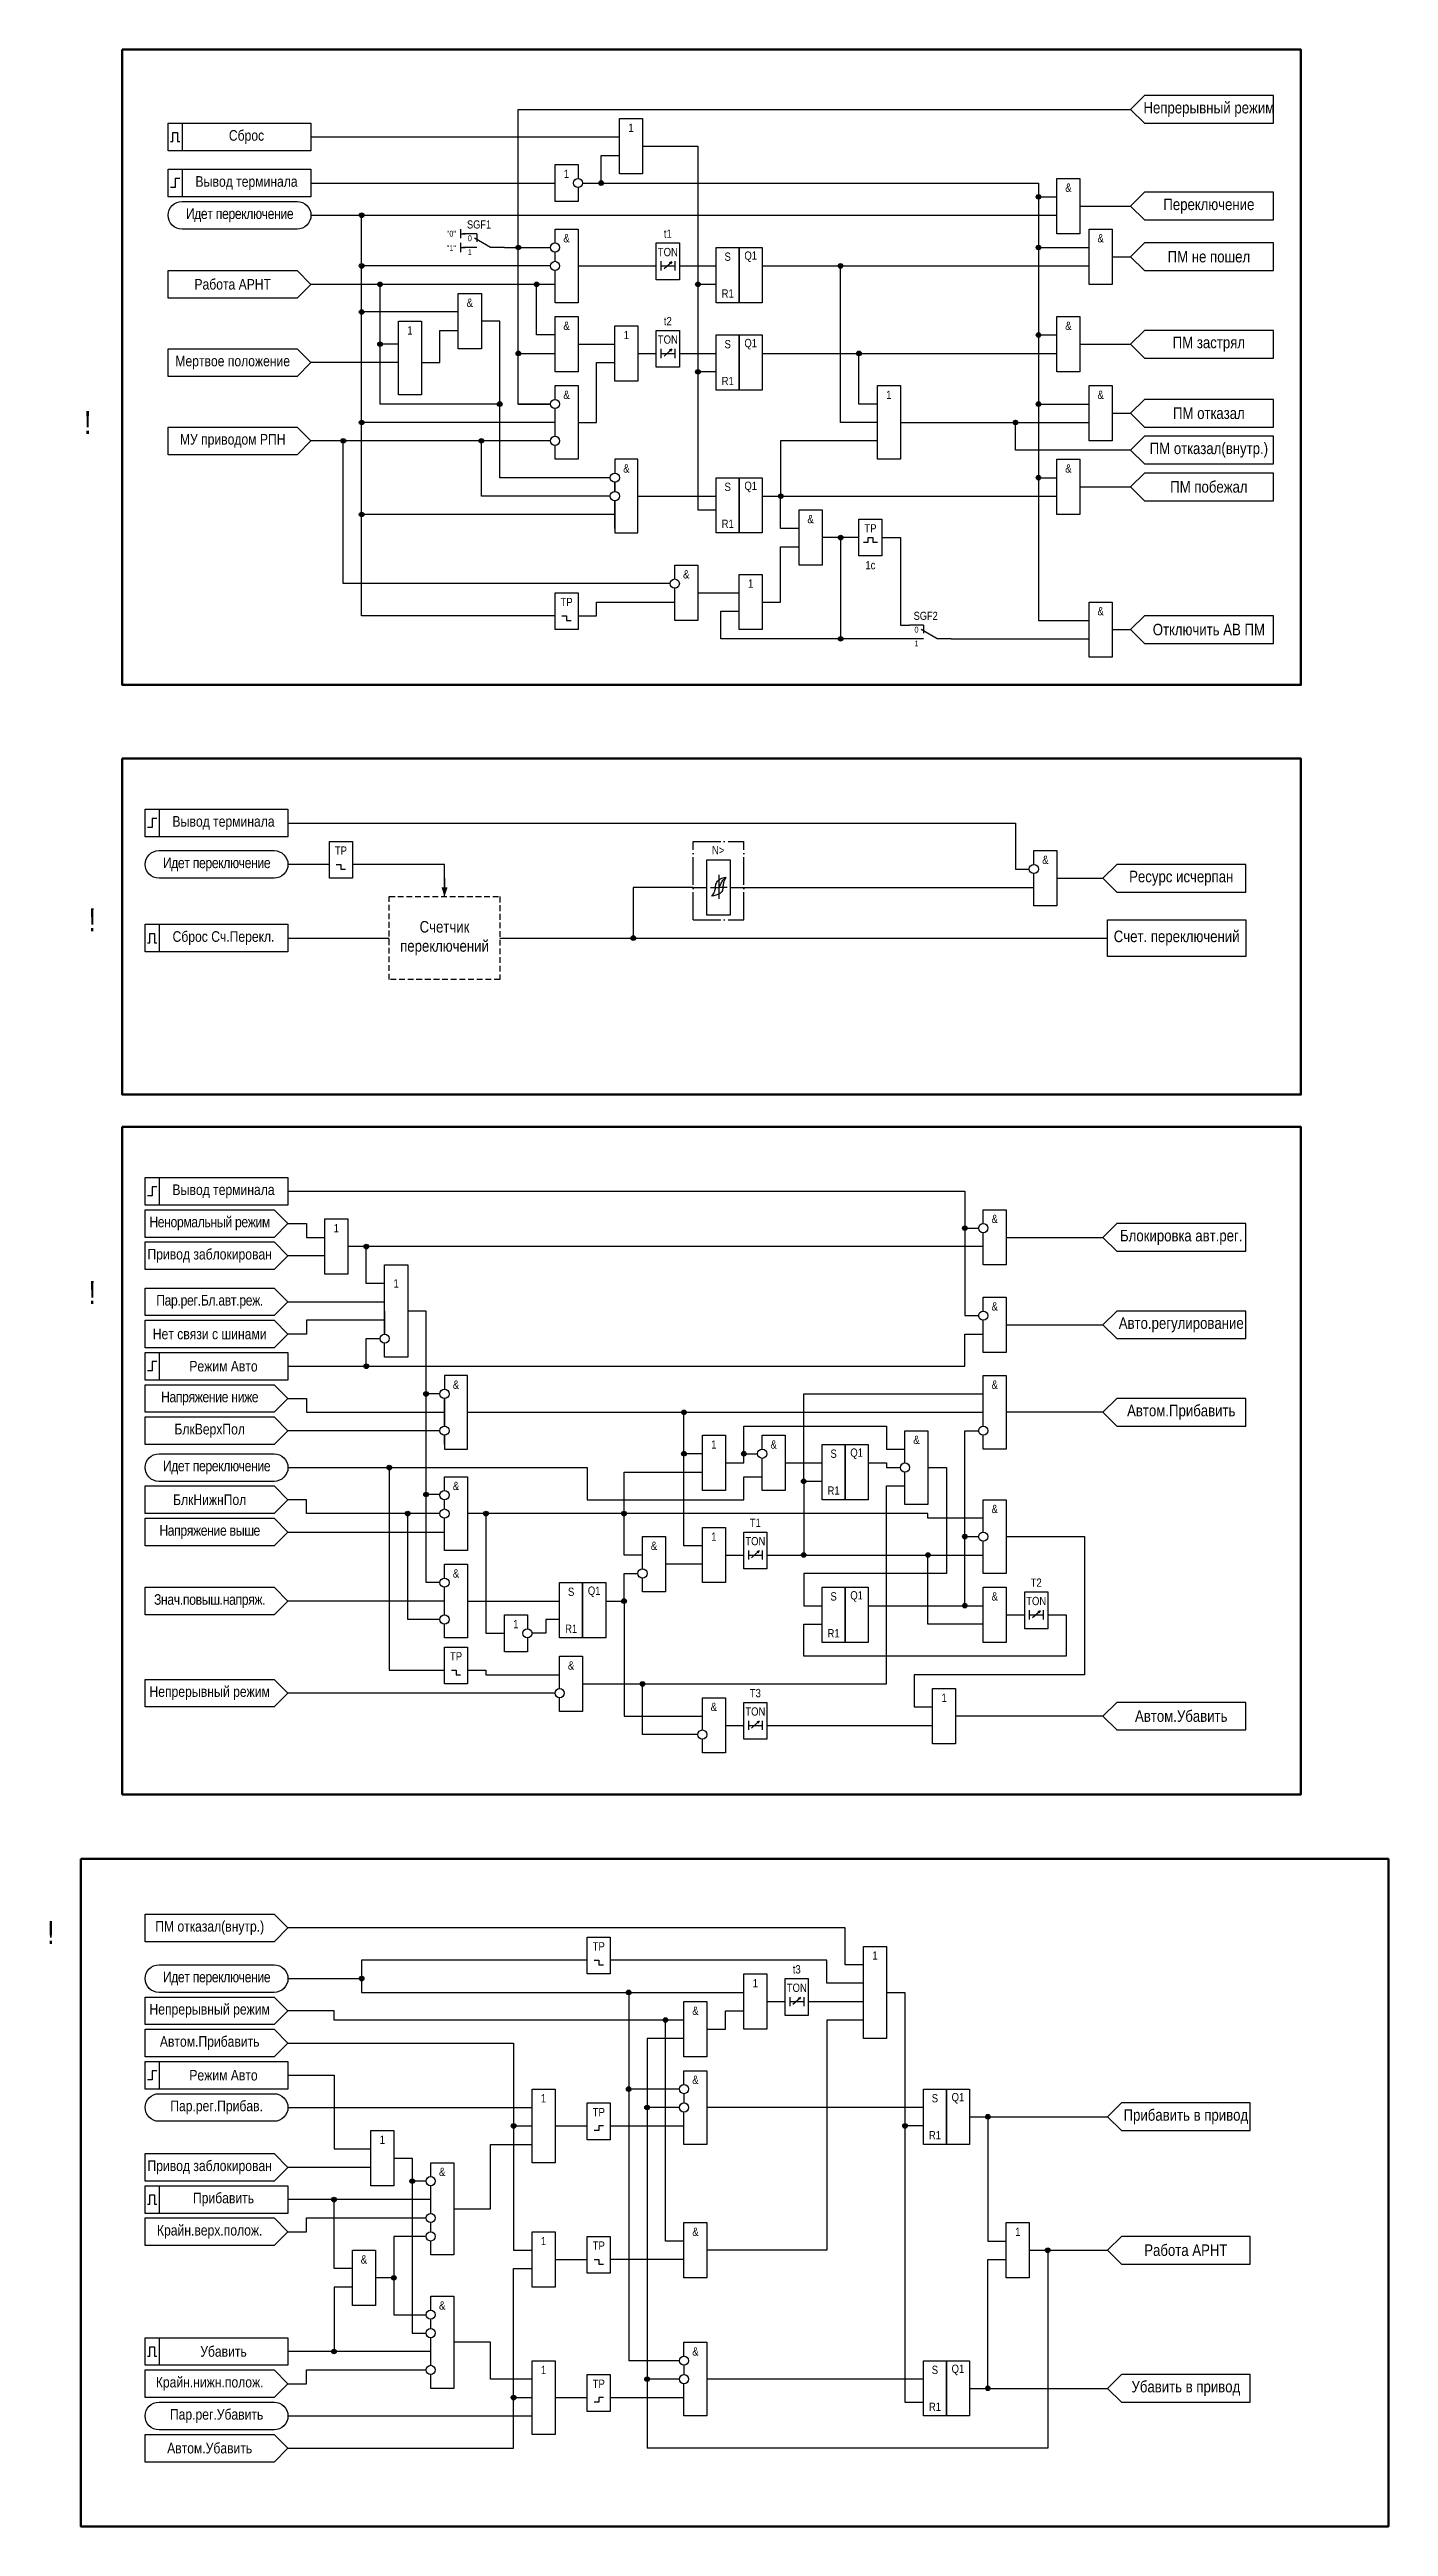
# Model space of a CAD drawing. Header units: millimetres. Extents: x -294 to 1760, y -2326 to 922.
# Drawn here: x 695 to 986, y -1538 to -1000 of the extents above; entities that cross this region are included whole.
import ezdxf
from ezdxf.enums import TextEntityAlignment as Align

# ---------------------------------------------------------------- set-up
doc = ezdxf.new("R2010")
doc.units = ezdxf.units.MM
doc.linetypes.add('ACAD_ISO04W100', pattern=[30, 24, -3, 0, -3])
doc.linetypes.add('штриховая2', pattern=[0.375, 0.25, -0.125])
for name, color, linetype in [('0 @ 1 (1)', 7, 'Continuous'), ('0 @ 1 (2)', 7, 'Continuous'), ('Основная', 7, 'Continuous')]:
    doc.layers.add(name, color=color, linetype=linetype)
doc.styles.add('1.8_Gost_RD', font='ARIALN.TTF', dxfattribs={"height": 1.8})
doc.styles.add('2.5_Gost_RD', font='ARIALN.TTF', dxfattribs={"height": 2.5})
doc.styles.add('3.5_Gost_RD', font='ARIALN.TTF', dxfattribs={"height": 3.5})
doc.styles.add('5.0_Gost_RD', font='ARIALN.TTF', dxfattribs={"height": 5})
doc.styles.add('Вывод', font='ARIALN.TTF', dxfattribs={"height": 2.5})
doc.styles.add('Компонент', font='ARIALN.TTF', dxfattribs={"height": 3.5})

msp = doc.modelspace()

# ---------------------------------------------------------------- texts
at = {"ltscale": 100, "attachment_point": 5, "style": '2.5_Gost_RD'}
for s, insert, char_height, width in [('Непрерывный режим', (947, -1013), 2.5, 28), ('Переключение', (947, -1034), 2.5, 28), ('\\A1;{\\T0.95;Идет переключение}', (736.5, -1036), 2.3, 31), ('TON', (829.5, -1044), 1.8, 5), ('t1', (829.5, -1040), 1.8, 5), ('S', (842.5, -1045), 1.8, 5), ('Q1', (847.5, -1045), 1.8, 5), ('ПМ не пошел', (947, -1045), 2.5, 28), ('Работа АРНТ', (735, -1051), 2.3, 28), ('R1', (842.5, -1053), 1.8, 5), ('t2', (829.5, -1059), 1.8, 5), ('TON', (829.5, -1063), 1.8, 5), ('S', (842.5, -1064), 1.8, 5), ('Q1', (847.5, -1064), 1.8, 5), ('ПМ застрял', (947, -1064), 2.5, 28), ('Мертвое положение', (735, -1068), 2.3, 28), ('R1', (842.5, -1072), 1.8, 5), ('ПМ отказал', (947, -1079), 2.5, 28), ('МУ приводом РПН', (735, -1085), 2.3, 28), ('ПМ отказал(внутр.)', (947, -1087), 2.5, 28), ('S', (842.5, -1095), 1.8, 5), ('Q1', (847.5, -1095), 1.8, 5), ('ПМ побежал', (947, -1095), 2.5, 28), ('R1', (842.5, -1103), 1.8, 5), ('TP', (873.5, -1104), 1.8, 5), ('1с', (873.5, -1112), 1.8, 5), ('Отключить АВ ПМ', (947, -1126), 2.5, 28), ('\\A1;{\\T0.95;Идет переключение}', (731.5, -1177), 2.3, 31), ('Ресурс исчерпан', (941, -1180), 2.5, 28), ('Счет. переключений', (940, -1193), 2.5, 30), ('{\\T0.95;Ненормальный режим}', (730, -1255), 2.3, 28), ('Блокировка авт.рег.', (941, -1258), 2.5, 28), ('Привод заблокирован', (730, -1262), 2.3, 28), ('{\\T0.95;Пар.рег.Бл.авт.реж.}', (730, -1272), 2.3, 28), ('Нет связи с шинами', (730, -1279), 2.3, 28), ('Авто.регулирование', (941, -1277), 2.5, 28), ('{\\T0.95;Напряжение ниже}', (730, -1293), 2.3, 28), ('Автом.Прибавить', (941, -1296), 2.5, 28), ('БлкВерхПол', (730, -1300), 2.3, 28), ('\\A1;{\\T0.95;Идет переключение}', (731.5, -1308), 2.3, 31), ('S', (865.5, -1305), 1.8, 5), ('Q1', (870.5, -1305), 1.8, 5), ('R1', (865.5, -1313), 1.8, 5), ('БлкНижнПол', (730, -1315), 2.3, 28), ('{\\T0.95;Напряжение выше}', (730, -1322), 2.3, 28), ('TON', (848.5, -1324), 1.8, 5), ('T1', (848.5, -1320), 1.8, 5), ('S', (808.5, -1335), 1.8, 5), ('Q1', (813.5, -1335), 1.8, 5), ('T2', (909.5, -1333), 1.8, 5), ('{\\T0.95;Знач.повыш.напряж.}', (730, -1337), 2.3, 28), ('S', (865.5, -1336), 1.8, 5), ('Q1', (870.5, -1336), 1.8, 5), ('TON', (909.5, -1337), 1.8, 5), ('R1', (808.5, -1343), 1.8, 5), ('R1', (865.5, -1344), 1.8, 5), ('Непрерывный режим', (730, -1357), 2.3, 28), ('TON', (848.5, -1361), 1.8, 5), ('T3', (848.5, -1357), 1.8, 5), ('Автом.Убавить', (941, -1362), 2.5, 28), ('ПМ отказал(внутр.)', (730, -1408), 2.3, 28), ('\\A1;{\\T0.95;Идет переключение}', (731.5, -1419), 2.3, 31), ('TON', (857.5, -1421), 1.8, 5), ('t3', (857.5, -1417), 1.8, 5), ('Непрерывный режим', (730, -1426), 2.3, 28), ('Автом.Прибавить', (730, -1433), 2.3, 28), ('Пар.рег.Прибав.', (731.5, -1447), 2.3, 31), ('S', (887.5, -1445), 1.8, 5), ('Q1', (892.5, -1445), 1.8, 5), ('Прибавить в привод', (942, -1449), 2.5, 28), ('R1', (887.5, -1453), 1.8, 5), ('Привод заблокирован', (730, -1460), 2.3, 28), ('Крайн.верх.полож.', (730, -1474), 2.3, 28), ('Работа АРНТ', (942, -1478), 2.5, 28), ('Крайн.нижн.полож.', (730, -1507), 2.3, 28), ('S', (887.5, -1504), 1.8, 5), ('Q1', (892.5, -1504), 1.8, 5), ('Убавить в привод', (942, -1508), 2.5, 28), ('R1', (887.5, -1512), 1.8, 5), ('Пар.рег.Убавить', (731.5, -1514), 2.3, 31), ('Автом.Убавить', (730, -1521), 2.3, 28)]:
    msp.add_mtext(s, dxfattribs=dict(at, insert=insert, char_height=char_height, width=width))
at = {"color": 2, "ltscale": 100, "char_height": 2.3, "width": 28, "attachment_point": 5, "style": '2.5_Gost_RD'}
for s, insert in [('{\\C256;Сброс}', (738, -1019)), ('{\\C256;Сброс Сч.Перекл.}', (733, -1193))]:
    msp.add_mtext(s, dxfattribs=dict(at, insert=insert))
at = {"color": 0, "ltscale": 100, "attachment_point": 5, "style": '2.5_Gost_RD'}
for s, insert, char_height, width in [('{\\C256;Вывод терминала}', (738, -1029), 2.3, 28), ('{\\C256;Вывод терминала}', (733, -1168), 2.3, 28), ('{\\C256;Счетчик переключений}', (781, -1193), 2.5, 24), ('{\\C256;Вывод терминала}', (733, -1248), 2.3, 28), ('{\\C256;Режим Авто}', (733, -1286), 2.3, 28), ('{\\C256;Режим Авто}', (733, -1440), 2.3, 28), ('{\\C256;Прибавить}', (733, -1467), 2.3, 28), ('{\\C256;Убавить}', (733, -1500), 2.3, 28)]:
    msp.add_mtext(s, dxfattribs=dict(at, insert=insert, char_height=char_height, width=width))
at = {"layer": '0 @ 1 (1)', "ltscale": 100, "width": 5, "attachment_point": 5}
for s, insert, char_height, style in [('1', (821.5, -1017), 1.8, '2.5_Gost_RD'), ('1', (807.5, -1027), 1.8, '2.5_Gost_RD'), ('&', (916.5, -1030), 1.8, '2.5_Gost_RD'), ('&', (807.5, -1041), 1.8, '2.5_Gost_RD'), ('&', (923.5, -1041), 1.8, '2.5_Gost_RD'), ('&', (786.5, -1055), 1.8, '2.5_Gost_RD'), ('&', (807.5, -1060), 1.8, '2.5_Gost_RD'), ('&', (916.5, -1060), 1.8, '2.5_Gost_RD'), ('1', (773.5, -1061), 1.8, '2.5_Gost_RD'), ('1', (820.5, -1062), 1.8, '2.5_Gost_RD'), ('&', (807.5, -1075), 1.8, '2.5_Gost_RD'), ('1', (877.5, -1075), 1.8, '2.5_Gost_RD'), ('&', (923.5, -1075), 1.8, '2.5_Gost_RD'), ('{\\C2;!}', (703.5, -1081), 5, '5.0_Gost_RD'), ('&', (820.5, -1091), 1.8, '2.5_Gost_RD'), ('&', (916.5, -1091), 1.8, '2.5_Gost_RD'), ('&', (860.5, -1102), 1.8, '2.5_Gost_RD'), ('&', (833.5, -1114), 1.8, '2.5_Gost_RD'), ('1', (847.5, -1116), 1.8, '2.5_Gost_RD'), ('TP', (807.5, -1120), 1.8, '2.5_Gost_RD'), ('&', (923.5, -1122), 1.8, '2.5_Gost_RD'), ('TP', (758.5, -1174), 1.8, '2.5_Gost_RD'), ('&', (911.5, -1176), 1.8, '2.5_Gost_RD'), ('{\\C2;!}', (704.5, -1189), 5, '5.0_Gost_RD'), ('&', (900.5, -1254), 1.8, '2.5_Gost_RD'), ('1', (757.5, -1256), 1.8, '2.5_Gost_RD'), ('{\\C2;!}', (704.5, -1270), 5, '5.0_Gost_RD'), ('1', (770.5, -1268), 1.8, '2.5_Gost_RD'), ('&', (900.5, -1273), 1.8, '2.5_Gost_RD'), ('&', (783.5, -1290), 1.8, '2.5_Gost_RD'), ('&', (900.5, -1290), 1.8, '2.5_Gost_RD'), ('&', (883.5, -1302), 1.8, '2.5_Gost_RD'), ('1', (839.5, -1303), 1.8, '2.5_Gost_RD'), ('&', (852.5, -1303), 1.8, '2.5_Gost_RD'), ('&', (783.5, -1312), 1.8, '2.5_Gost_RD'), ('&', (900.5, -1317), 1.8, '2.5_Gost_RD'), ('1', (839.5, -1323), 1.8, '2.5_Gost_RD'), ('&', (826.5, -1325), 1.8, '2.5_Gost_RD'), ('&', (783.5, -1331), 1.8, '2.5_Gost_RD'), ('&', (900.5, -1336), 1.8, '2.5_Gost_RD'), ('1', (796.5, -1342), 1.8, '2.5_Gost_RD'), ('TP', (783.5, -1349), 1.8, '2.5_Gost_RD'), ('&', (808.5, -1351), 1.8, '2.5_Gost_RD'), ('&', (839.5, -1360), 1.8, '2.5_Gost_RD'), ('1', (889.5, -1358), 1.8, '2.5_Gost_RD'), ('{\\C2;!}', (695.5, -1409), 5, '5.0_Gost_RD'), ('TP', (814.5, -1412), 1.8, '2.5_Gost_RD'), ('1', (874.5, -1414), 1.8, '2.5_Gost_RD'), ('1', (848.5, -1420), 1.8, '2.5_Gost_RD'), ('&', (835.5, -1426), 1.8, '2.5_Gost_RD'), ('&', (835.5, -1441), 1.8, '2.5_Gost_RD'), ('1', (802.5, -1445), 1.8, '2.5_Gost_RD'), ('TP', (814.5, -1448), 1.8, '2.5_Gost_RD'), ('1', (767.5, -1454), 1.8, '2.5_Gost_RD'), ('&', (780.5, -1461), 1.8, '2.5_Gost_RD'), ('&', (835.5, -1474), 1.8, '2.5_Gost_RD'), ('1', (905.5, -1474), 1.8, '2.5_Gost_RD'), ('&', (763.5, -1480), 1.8, '2.5_Gost_RD'), ('1', (802.5, -1476), 1.8, '2.5_Gost_RD'), ('TP', (814.5, -1477), 1.8, '2.5_Gost_RD'), ('&', (780.5, -1490), 1.8, '2.5_Gost_RD'), ('&', (835.5, -1500), 1.8, '2.5_Gost_RD'), ('1', (802.5, -1504), 1.8, '2.5_Gost_RD'), ('TP', (814.5, -1507), 1.8, '2.5_Gost_RD')]:
    msp.add_mtext(s, dxfattribs=dict(at, insert=insert, char_height=char_height, style=style))
at = {"layer": '0 @ 1 (2)', "ltscale": 100, "insert": (781.5, -1042.5), "char_height": 1.25, "attachment_point": 1, "style": '3.5_Gost_RD'}
msp.add_mtext_dynamic_manual_height_columns('"1"', width=2, gutter_width=17.5, heights=[0], dxfattribs=at)
at = {"layer": '0 @ 1 (2)', "color": 7, "ltscale": 100, "insert": (838, -1173), "char_height": 1.8, "attachment_point": 1, "style": '1.8_Gost_RD'}
msp.add_mtext_dynamic_manual_height_columns('{\\W1.86398; }N>', width=11, gutter_width=17.5, heights=[0], dxfattribs=at)

# ---------------------------------------------------------------- blocks, each defined once
blk = doc.blocks.new('Точка')
at = {"ltscale": 100}
h = blk.add_hatch(color=256, dxfattribs=at)
h.dxf.hatch_style = 1
edge = h.paths.add_edge_path()
edge.add_arc((0, 0), 0.5, 0, 360)
blk.add_circle((0, 0), 0.5, dxfattribs=at)
blk = doc.blocks.new('*U958')
at = {"layer": 'Основная', "color": 0}
blk.add_line((0, 0), (7, 4), dxfattribs=at)
at = {"layer": 'Основная', "ltscale": 0.35}
blk.add_line((6, 6), (6, 2.5), dxfattribs=at)
blk = doc.blocks.new('*U985')
at = {"layer": 'Основная', "color": 0}
for p, q in [((-3, 6), (-9, 6)), ((-3, 0), (-9, 0)), ((9, 0), (3, 0))]:
    blk.add_line(p, q, dxfattribs=at)
at = {"layer": 'Основная', "ltscale": 0.25, "xscale": -1}
blk.add_blockref('*U958', (3, 0), dxfattribs=at)
at = {"layer": 'Основная'}
for tag, height, style, p in [('ОУ', 3.5, 'Компонент', (-2, 10)), ('В1', 2.5, 'Вывод', (-14, 6)), ('В2', 2.5, 'Вывод', (-6, 4)), ('В3', 2.5, 'Вывод', (-6, -2))]:
    blk.add_attdef(tag, text='', height=height, dxfattribs=dict(at, style=style)).set_placement(p, align=Align.MIDDLE_CENTER)
blk = doc.blocks.new('*U1019')
at = {"ltscale": 0.25}
blk.add_line((0, 0), (3, 0), dxfattribs=at)
blk.add_lwpolyline([(2, 0, 1.3, 0, 0), (4, 0, 0, 0, 0)], format="xyseb", dxfattribs=at)
blk = doc.blocks.new('*U892')
at = {"layer": 'Основная', "linetype": 'ACAD_ISO04W100', "ltscale": 0.25}
for p, q in [((0, 0), (11, 0)), ((0, -17), (0, 0)), ((11, -17), (11, 0)), ((0, -17), (11, -17))]:
    blk.add_line(p, q, dxfattribs=at)
at = {"layer": 'Основная', "style": 'Компонент'}
blk.add_attdef('ОУ', text='', height=3.5, dxfattribs=at).set_placement((11, 0), align=Align.MIDDLE_CENTER)

# ---------------------------------------------------------------- linework, layer by layer
at = {"ltscale": 100}
for p, q in [((910, -1032), (914, -1032)), ((919, -1034), (930, -1034)), ((784.5, -1039), (784.5, -1041)), ((784.5, -1040), (785.5, -1040)), ((784.5, -1042), (784.5, -1044)), ((784.5, -1043), (785.5, -1043)), ((910, -1043), (921, -1043)), ((926, -1045), (930, -1045)), ((749, -1054), (721, -1054)), ((810, -1064), (818, -1064)), ((910, -1062), (914, -1062)), ((919, -1064), (930, -1064)), ((797, -1066), (805, -1066)), ((823, -1066), (827, -1066)), ((797, -1077), (804, -1077)), ((910, -1077), (921, -1077)), ((926, -1079), (930, -1079)), ((910, -1093), (914, -1093)), ((919, -1095), (930, -1095)), ((807.5, -1124), (808.5, -1124)), ((910, -1124), (920, -1124)), ((926, -1126), (930, -1126)), ((758.5, -1178), (759.5, -1178)), ((838, -1188), (838, -1176)), ((838, -1176), (843, -1176)), ((843, -1176), (843, -1182)), ((835, -1182), (838, -1182)), ((843, -1182), (843, -1188)), ((843, -1188), (838, -1188)), ((903, -1258), (924, -1258)), ((903, -1277), (924, -1277)), ((842, -1327), (846, -1327)), ((903, -1340), (907, -1340)), ((783.5, -1353), (784.5, -1353)), ((842, -1364), (846, -1364)), ((814.5, -1416), (815.5, -1416)), ((851, -1424), (855, -1424)), ((814.5, -1452), (813.5, -1452)), ((744, -1477), (716, -1477)), ((814.5, -1481), (815.5, -1481)), ((814.5, -1511), (813.5, -1511))]:
    msp.add_line(p, q, dxfattribs=at)
at = {"color": 7, "ltscale": 100}
for p, q in [((828.67, -1047.59), (830.34, -1046.1)), ((830.34, -1046.1), (829.82, -1046.32)), ((830.34, -1046.1), (830.08, -1046.57)), ((828.67, -1066.59), (830.34, -1065.1)), ((830.34, -1065.1), (829.82, -1065.32)), ((830.34, -1065.1), (830.08, -1065.57)), ((838.79, -1182), (840.6, -1182)), ((842.42, -1182), (840.6, -1182)), ((847.67, -1327.59), (849.34, -1326.1)), ((849.34, -1326.1), (848.82, -1326.32)), ((849.34, -1326.1), (849.08, -1326.57)), ((908.67, -1340.59), (910.34, -1339.1)), ((910.34, -1339.1), (909.82, -1339.32)), ((910.34, -1339.1), (910.08, -1339.57)), ((847.67, -1364.59), (849.34, -1363.1)), ((849.34, -1363.1), (848.82, -1363.32)), ((849.34, -1363.1), (849.08, -1363.57)), ((856.67, -1424.59), (858.34, -1423.1)), ((858.34, -1423.1), (857.82, -1423.32)), ((858.34, -1423.1), (858.08, -1423.57))]:
    msp.add_line(p, q, dxfattribs=at)
msp.add_line((840.6, -1179.28), (840.6, -1184.48))
at = {"color": 3, "lineweight": 106, "ltscale": 100}
for points in [[(711, -1000), (967, -1000), (967, -1138), (711, -1138)], [(711, -1154), (967, -1154), (967, -1227), (711, -1227)], [(711, -1234), (967, -1234), (967, -1379), (711, -1379)], [(702, -1393), (986, -1393), (986, -1538), (702, -1538)]]:
    msp.add_lwpolyline(points, close=True, dxfattribs=at)
at = {"ltscale": 100}
for points in [[(961, -1016), (961, -1010), (933, -1010), (930, -1013), (933, -1016)], [(721, -1016), (724, -1016), (724, -1022), (721, -1022)], [(721, -1016), (752, -1016), (752, -1022), (721, -1022)], [(721, -1026), (724, -1026), (724, -1032), (721, -1032)], [(721, -1026), (752, -1026), (752, -1032), (721, -1032)], [(961, -1037), (961, -1031), (933, -1031), (930, -1034), (933, -1037)], [(827, -1042), (832, -1042), (832, -1050), (827, -1050)], [(840, -1043), (845, -1043), (845, -1055), (840, -1055)], [(845, -1043), (850, -1043), (850, -1055), (845, -1055)], [(961, -1048), (961, -1042), (933, -1042), (930, -1045), (933, -1048)], [(827, -1061), (832, -1061), (832, -1069), (827, -1069)], [(840, -1062), (845, -1062), (845, -1074), (840, -1074)], [(845, -1062), (850, -1062), (850, -1074), (845, -1074)], [(961, -1067), (961, -1061), (933, -1061), (930, -1064), (933, -1067)], [(961, -1082), (961, -1076), (933, -1076), (930, -1079), (933, -1082)], [(961, -1090), (961, -1084), (933, -1084), (930, -1087), (933, -1090)], [(961, -1098), (961, -1092), (933, -1092), (930, -1095), (933, -1098)], [(840, -1093), (845, -1093), (845, -1105), (840, -1105)], [(845, -1093), (850, -1093), (850, -1105), (845, -1105)], [(871, -1102), (876, -1102), (876, -1110), (871, -1110)], [(805, -1118), (810, -1118), (810, -1126), (805, -1126)], [(961, -1129), (961, -1123), (933, -1123), (930, -1126), (933, -1129)], [(716, -1165), (719, -1165), (719, -1171), (716, -1171)], [(716, -1165), (747, -1165), (747, -1171), (716, -1171)], [(756, -1172), (761, -1172), (761, -1180), (756, -1180)], [(955, -1183), (955, -1177), (927, -1177), (924, -1180), (927, -1183)], [(716, -1190), (719, -1190), (719, -1196), (716, -1196)], [(716, -1190), (747, -1190), (747, -1196), (716, -1196)], [(925, -1189), (955, -1189), (955, -1197), (925, -1197)], [(716, -1245), (719, -1245), (719, -1251), (716, -1251)], [(716, -1245), (747, -1245), (747, -1251), (716, -1251)], [(955, -1261), (955, -1255), (927, -1255), (924, -1258), (927, -1261)], [(955, -1280), (955, -1274), (927, -1274), (924, -1277), (927, -1280)], [(716, -1283), (719, -1283), (719, -1289), (716, -1289)], [(716, -1283), (747, -1283), (747, -1289), (716, -1289)], [(955, -1299), (955, -1293), (927, -1293), (924, -1296), (927, -1299)], [(863, -1303), (868, -1303), (868, -1315), (863, -1315)], [(868, -1303), (873, -1303), (873, -1315), (868, -1315)], [(846, -1322), (851, -1322), (851, -1330), (846, -1330)], [(806, -1333), (811, -1333), (811, -1345), (806, -1345)], [(811, -1333), (816, -1333), (816, -1345), (811, -1345)], [(863, -1334), (868, -1334), (868, -1346), (863, -1346)], [(868, -1334), (873, -1334), (873, -1346), (868, -1346)], [(907, -1335), (912, -1335), (912, -1343), (907, -1343)], [(781, -1347), (786, -1347), (786, -1355), (781, -1355)], [(846, -1359), (851, -1359), (851, -1367), (846, -1367)], [(955, -1365), (955, -1359), (927, -1359), (924, -1362), (927, -1365)], [(812, -1410), (817, -1410), (817, -1418), (812, -1418)], [(855, -1419), (860, -1419), (860, -1427), (855, -1427)], [(716, -1437), (719, -1437), (719, -1443), (716, -1443)], [(716, -1437), (747, -1437), (747, -1443), (716, -1443)], [(812, -1446), (817, -1446), (817, -1454), (812, -1454)], [(885, -1443), (890, -1443), (890, -1455), (885, -1455)], [(890, -1443), (895, -1443), (895, -1455), (890, -1455)], [(956, -1452), (956, -1446), (928, -1446), (925, -1449), (928, -1452)], [(716, -1464), (719, -1464), (719, -1470), (716, -1470)], [(716, -1464), (747, -1464), (747, -1470), (716, -1470)], [(812, -1475), (817, -1475), (817, -1483), (812, -1483)], [(956, -1481), (956, -1475), (928, -1475), (925, -1478), (928, -1481)], [(716, -1497), (747, -1497), (747, -1503), (716, -1503)], [(716, -1497), (719, -1497), (719, -1503), (716, -1503)], [(812, -1505), (817, -1505), (817, -1513), (812, -1513)], [(885, -1502), (890, -1502), (890, -1514), (885, -1514)], [(890, -1502), (895, -1502), (895, -1514), (890, -1514)], [(956, -1511), (956, -1505), (928, -1505), (925, -1508), (928, -1511)]]:
    msp.add_lwpolyline(points, close=True, dxfattribs=at)
for points in [[(797, -1043), (797, -1013), (930, -1013)], [(819, -1021), (819, -1015), (824, -1015), (824, -1027), (819, -1027), (819, -1021)], [(819, -1019), (752, -1019)], [(824, -1021), (836, -1021), (836, -1100), (840, -1100)], [(805, -1031), (805, -1025), (810, -1025), (810, -1028)], [(815, -1029), (815, -1023), (819, -1023)], [(752, -1029), (805, -1029)], [(810, -1030), (810, -1033), (805, -1033), (805, -1031)], [(811, -1029), (910, -1029), (910, -1124), (921, -1124)], [(914, -1034), (914, -1028), (919, -1028), (919, -1040), (914, -1040), (914, -1034)], [(752, -1036), (914, -1036)], [(804, -1047), (763, -1047), (763, -1036)], [(794, -1043), (804, -1043)], [(804, -1077), (797, -1077), (797, -1043)], [(805, -1042), (805, -1039), (810, -1039), (810, -1055), (805, -1055), (805, -1048)], [(921, -1045), (921, -1039), (926, -1039), (926, -1051), (921, -1051), (921, -1045)], [(721, -1048), (749, -1048), (752, -1051), (749, -1054), (721, -1054), (721, -1048)], [(805, -1081), (763, -1081), (763, -1047)], [(805, -1045), (805, -1044)], [(805, -1046), (805, -1045)], [(810, -1047), (827, -1047)], [(828, -1046), (828, -1048)], [(828, -1047), (831, -1047)], [(831, -1046), (831, -1048)], [(832, -1047), (840, -1047)], [(850, -1047), (921, -1047)], [(875, -1081), (867, -1081), (867, -1047)], [(805, -1051), (752, -1051)], [(793, -1077), (767, -1077), (767, -1051)], [(784, -1059), (784, -1053), (789, -1053), (789, -1065), (784, -1065), (784, -1059)], [(805, -1062), (801, -1062), (801, -1051)], [(840, -1051), (836, -1051)], [(784, -1057), (763, -1057)], [(771, -1065), (771, -1059), (776, -1059), (776, -1075), (771, -1075), (771, -1065)], [(817, -1093), (793, -1093), (793, -1059), (789, -1059)], [(805, -1064), (805, -1058), (810, -1058), (810, -1070), (805, -1070), (805, -1064)], [(914, -1064), (914, -1058), (919, -1058), (919, -1070), (914, -1070), (914, -1064)], [(721, -1065), (749, -1065), (752, -1068), (749, -1071), (721, -1071), (721, -1065)], [(771, -1064), (767, -1064)], [(776, -1068), (780, -1068), (780, -1061), (784, -1061)], [(818, -1066), (818, -1060), (823, -1060), (823, -1072), (818, -1072), (818, -1066)], [(828, -1065), (828, -1067)], [(831, -1065), (831, -1067)], [(771, -1068), (752, -1068)], [(810, -1081), (814, -1081), (814, -1068), (818, -1068)], [(828, -1066), (831, -1066)], [(832, -1066), (840, -1066)], [(840, -1070), (836, -1070)], [(850, -1066), (914, -1066)], [(875, -1077), (871, -1077), (871, -1066)], [(805, -1076), (805, -1073), (810, -1073), (810, -1089), (805, -1089), (805, -1086)], [(875, -1079), (875, -1073), (880, -1073), (880, -1089), (875, -1089), (875, -1079)], [(921, -1079), (921, -1073), (926, -1073), (926, -1085), (921, -1085), (921, -1079)], [(818, -1101), (763, -1101), (763, -1081)], [(805, -1079), (805, -1078)], [(805, -1084), (805, -1079)], [(880, -1081), (921, -1081)], [(930, -1087), (905, -1087), (905, -1081)], [(721, -1082), (749, -1082), (752, -1085), (749, -1088), (721, -1088), (721, -1082)], [(804, -1085), (752, -1085)], [(830, -1116), (759, -1116), (759, -1085)], [(817, -1097), (789, -1097), (789, -1085)], [(875, -1085), (854, -1085), (854, -1097)], [(818, -1098), (818, -1105), (823, -1105), (823, -1089), (818, -1089), (818, -1092)], [(914, -1095), (914, -1089), (919, -1089), (919, -1101), (914, -1101), (914, -1095)], [(818, -1095), (818, -1094)], [(818, -1094), (818, -1096)], [(818, -1096), (818, -1095)], [(823, -1097), (840, -1097)], [(850, -1097), (914, -1097)], [(858, -1104), (854, -1104), (854, -1097)], [(805, -1123), (763, -1123), (763, -1100)], [(818, -1104), (818, -1098)], [(858, -1106), (858, -1100), (863, -1100), (863, -1112), (858, -1112), (858, -1106)], [(867, -1106), (867, -1128), (841, -1128), (841, -1122), (845, -1122)], [(850, -1120), (854, -1120), (854, -1108), (858, -1108)], [(871, -1106), (863, -1106)], [(876, -1106), (880, -1106), (880, -1125), (882, -1125)], [(831, -1115), (831, -1112), (836, -1112), (836, -1124), (831, -1124), (831, -1118)], [(831, -1118), (831, -1117)], [(836, -1118), (845, -1118)], [(845, -1120), (845, -1114), (850, -1114), (850, -1126), (845, -1126), (845, -1120)], [(806.5, -1123), (807.5, -1123)], [(807.5, -1123), (807.5, -1124)], [(810, -1123), (814, -1123), (814, -1120), (831, -1120)], [(921, -1126), (921, -1120), (926, -1120), (926, -1132), (921, -1132), (921, -1126)], [(882, -1128), (867, -1128)], [(891, -1128), (921, -1128)], [(747, -1168), (905, -1168), (905, -1178), (908, -1178)], [(756, -1177), (747, -1177)], [(757.5, -1177), (758.5, -1177)], [(758.5, -1177), (758.5, -1178)], [(781, -1184), (781, -1177), (761, -1177)], [(909, -1177), (909, -1174), (914, -1174), (914, -1186), (909, -1186), (909, -1179)], [(835, -1182), (822, -1182), (822, -1193)], [(843, -1182), (909, -1182)], [(914, -1180), (924, -1180)], [(747, -1193), (769, -1193)], [(793, -1193), (925, -1193)], [(747, -1248), (894, -1248), (894, -1256), (897, -1256)], [(716, -1252), (744, -1252), (747, -1255), (744, -1258), (716, -1258), (716, -1252)], [(898, -1255), (898, -1252), (903, -1252), (903, -1264), (898, -1264), (898, -1258)], [(747, -1255), (751, -1255), (751, -1258), (755, -1258)], [(755, -1260), (755, -1254), (760, -1254), (760, -1266), (755, -1266), (755, -1260)], [(894, -1256), (894, -1275), (897, -1275)], [(898, -1258), (898, -1257)], [(716, -1259), (744, -1259), (747, -1262), (744, -1265), (716, -1265), (716, -1259)], [(755, -1262), (747, -1262)], [(898, -1260), (760, -1260)], [(768, -1268), (764, -1268), (764, -1260)], [(768, -1279), (768, -1264), (773, -1264), (773, -1284), (768, -1284), (768, -1281)], [(716, -1269), (744, -1269), (747, -1272), (744, -1275), (716, -1275), (716, -1269)], [(747, -1272), (768, -1272)], [(768, -1274), (768, -1279)], [(780, -1292), (777, -1292), (777, -1274), (773, -1274)], [(898, -1274), (898, -1271), (903, -1271), (903, -1283), (898, -1283), (898, -1277)], [(716, -1276), (744, -1276), (747, -1279), (744, -1282), (716, -1282), (716, -1276)], [(768, -1276), (751, -1276), (751, -1279), (747, -1279)], [(747, -1286), (894, -1286), (894, -1279), (898, -1279)], [(764, -1286), (764, -1280), (767, -1280)], [(898, -1277), (898, -1276)], [(716, -1290), (744, -1290), (747, -1293), (744, -1296), (716, -1296), (716, -1290)], [(780.01, -1313.86), (777, -1313.86), (777, -1290)], [(781, -1301), (781, -1304), (786, -1304), (786, -1288), (781, -1288), (781, -1291)], [(898, -1294), (898, -1288), (903, -1288), (903, -1304), (898, -1304), (898, -1301)], [(747, -1293), (751, -1293), (751, -1296), (781, -1296)], [(781, -1294), (781, -1293)], [(781, -1293), (781, -1299)], [(781, -1299), (781, -1294)], [(786, -1296), (898, -1296)], [(837, -1325), (833, -1325), (833, -1296)], [(859, -1311), (859, -1292), (898, -1292)], [(898, -1299), (898, -1294)], [(924, -1296), (903, -1296)], [(716, -1297), (744, -1297), (747, -1300), (744, -1303), (716, -1303), (716, -1297)], [(780, -1300), (747, -1300)], [(781, -1303), (781, -1301)], [(837, -1307), (837, -1301), (842, -1301), (842, -1313), (837, -1313), (837, -1307)], [(846, -1305), (846, -1299), (877, -1299), (877, -1304), (881, -1304)], [(850, -1304), (850, -1301), (855, -1301), (855, -1313), (850, -1313), (850, -1307)], [(873, -1338), (894, -1338), (894, -1300), (897, -1300)], [(881, -1307), (881, -1300), (886, -1300), (886, -1316), (881, -1316), (881, -1309)], [(837, -1305), (833, -1305)], [(842, -1307), (846, -1307), (846, -1305), (849, -1305)], [(850, -1307), (850, -1306)], [(855, -1307), (863, -1307)], [(873, -1307), (877, -1307), (877, -1308), (880, -1308)], [(716, -1312), (744, -1312), (747, -1315), (744, -1318), (716, -1318), (716, -1312)], [(747, -1308), (812, -1308), (812, -1315), (846, -1315), (846, -1310), (850, -1310)], [(769, -1308), (769, -1352), (781, -1352)], [(781, -1313), (781, -1310), (786, -1310), (786, -1326), (781, -1326), (781, -1319)], [(811, -1355), (877, -1355), (877, -1312), (881, -1312)], [(820, -1318), (820, -1309), (837, -1309)], [(886, -1308), (890, -1308), (890, -1331), (859, -1331), (859, -1338), (863, -1338)], [(863, -1311), (859, -1311), (859, -1327)], [(780, -1318), (751, -1318), (751, -1315), (747, -1315)], [(780, -1341), (773, -1341), (773, -1318)], [(780, -1333), (777, -1333), (777, -1313.86)], [(781, -1316), (781, -1315)], [(781, -1317), (781, -1316)], [(898, -1319), (886, -1319), (886, -1318), (786, -1318)], [(790, -1318), (790, -1344), (794, -1344)], [(824, -1327), (820, -1327), (820, -1318)], [(898, -1322), (898, -1315), (903, -1315), (903, -1331), (898, -1331), (898, -1324)], [(716, -1319), (744, -1319), (747, -1322), (744, -1325), (716, -1325), (716, -1319)], [(747, -1322), (781, -1322)], [(824, -1329), (824, -1323), (829, -1323), (829, -1335), (824, -1335), (824, -1332)], [(837, -1327), (837, -1321), (842, -1321), (842, -1333), (837, -1333), (837, -1327)], [(903, -1323), (920, -1323), (920, -1353), (883, -1353), (883, -1360), (887, -1360)], [(894, -1323), (897, -1323)], [(847, -1326), (847, -1328)], [(847, -1327), (850, -1327)], [(850, -1326), (850, -1328)], [(851, -1327), (898, -1327)], [(898, -1342), (886, -1342), (886, -1327)], [(716, -1334), (744, -1334), (747, -1337), (744, -1340), (716, -1340), (716, -1334)], [(781, -1332), (781, -1329), (786, -1329), (786, -1345), (781, -1345), (781, -1342)], [(781, -1335), (781, -1334)], [(816, -1337), (820, -1337), (820, -1331), (823, -1331)], [(824, -1330), (824, -1329)], [(837, -1329), (829, -1329)], [(898, -1340), (898, -1334), (903, -1334), (903, -1346), (898, -1346), (898, -1340)], [(781, -1337), (747, -1337)], [(781, -1340), (781, -1335)], [(786, -1337), (806, -1337)], [(820, -1337), (820, -1362), (837, -1362)], [(894, -1338), (898, -1338)], [(908, -1339), (908, -1341)], [(911, -1339), (911, -1341)], [(794, -1344), (794, -1340), (799, -1340), (799, -1343)], [(799, -1345), (799, -1348), (794, -1348), (794, -1344)], [(806, -1341), (803, -1341), (803, -1344), (800, -1344)], [(912, -1340), (916, -1340), (916, -1349), (859, -1349), (859, -1342), (863, -1342)], [(908, -1340), (911, -1340)], [(806, -1356), (806, -1349), (811, -1349), (811, -1361), (806, -1361), (806, -1359)], [(716, -1354), (744, -1354), (747, -1357), (744, -1360), (716, -1360), (716, -1354)], [(782.5, -1352), (783.5, -1352)], [(783.5, -1352), (783.5, -1353)], [(786, -1352), (790, -1352), (790, -1353), (806, -1353)], [(836, -1366), (824, -1366), (824, -1355)], [(805, -1357), (747, -1357)], [(806, -1359), (806, -1358)], [(837, -1365), (837, -1358), (842, -1358), (842, -1370), (837, -1370), (837, -1367)], [(887, -1362), (887, -1356), (892, -1356), (892, -1368), (887, -1368), (887, -1362)], [(847, -1363), (847, -1365)], [(847, -1364), (850, -1364)], [(850, -1363), (850, -1365)], [(851, -1364), (887, -1364)], [(924, -1362), (892, -1362)], [(716, -1405), (744, -1405), (747, -1408), (744, -1411), (716, -1411), (716, -1405)], [(872, -1416), (868, -1416), (868, -1408), (747, -1408)], [(872, -1418), (872, -1412), (877, -1412), (877, -1432), (872, -1432), (872, -1418)], [(747, -1419), (763, -1419), (763, -1422), (846, -1422)], [(812, -1415), (763, -1415), (763, -1419)], [(813.5, -1415), (814.5, -1415)], [(814.5, -1415), (814.5, -1416)], [(872, -1420), (864, -1420), (864, -1415), (817, -1415)], [(846, -1424), (846, -1418), (851, -1418), (851, -1430), (846, -1430), (846, -1424)], [(716, -1423), (744, -1423), (747, -1426), (744, -1429), (716, -1429), (716, -1423)], [(821, -1422), (821, -1502)], [(821, -1422), (821, -1502)], [(833, -1430), (833, -1424), (838, -1424), (838, -1436), (833, -1436), (833, -1430)], [(856, -1423), (856, -1425)], [(856, -1424), (859, -1424)], [(859, -1423), (859, -1425)], [(860, -1424), (872, -1424)], [(877, -1422), (881, -1422), (881, -1511), (885, -1511)], [(716, -1430), (744, -1430), (747, -1433), (744, -1436), (716, -1436), (716, -1430)], [(833, -1428), (757, -1428), (757, -1426), (747, -1426)], [(833, -1476), (829, -1476), (829, -1428)], [(833, -1476), (829, -1476), (829, -1428)], [(838, -1430), (842, -1430), (842, -1426), (846, -1426)], [(872, -1428), (864, -1428), (864, -1478), (838, -1478)], [(747, -1433), (796, -1433), (796, -1451), (800, -1451)], [(833, -1432), (825, -1432), (825, -1521)], [(833, -1432), (825, -1432), (825, -1521)], [(747, -1440), (757, -1440), (757, -1456), (765, -1456)], [(833, -1442), (833, -1439), (838, -1439), (838, -1455), (833, -1455), (833, -1448)], [(747, -1447), (800, -1447)], [(800, -1447), (800, -1443), (805, -1443), (805, -1459), (800, -1459), (800, -1447)], [(832, -1443), (821, -1443)], [(832, -1447), (825, -1447)], [(833, -1444), (833, -1446)], [(885, -1447), (838, -1447)], [(765, -1458), (765, -1452), (770, -1452), (770, -1464), (765, -1464), (765, -1458)], [(796, -1451), (796, -1478), (800, -1478)], [(805, -1451), (812, -1451)], [(814.5, -1451), (814.5, -1452)], [(815.5, -1451), (814.5, -1451)], [(817, -1451), (833, -1451)], [(885, -1451), (881, -1451)], [(895, -1449), (925, -1449)], [(899, -1449), (899, -1476), (903, -1476)], [(716, -1457), (744, -1457), (747, -1460), (744, -1463), (716, -1463), (716, -1457)], [(783, -1469), (791, -1469), (791, -1455), (800, -1455)], [(765, -1460), (747, -1460)], [(770, -1458), (774, -1458), (774, -1496), (777, -1496)], [(777, -1463), (774, -1463)], [(778, -1462), (778, -1459), (783, -1459), (783, -1479), (778, -1479), (778, -1476)], [(778, -1467), (747, -1467)], [(761, -1482), (757, -1482), (757, -1467)], [(778, -1465), (778, -1464)], [(778, -1470), (778, -1465)], [(716, -1471), (744, -1471), (747, -1474), (744, -1477), (716, -1477), (716, -1471)], [(747, -1474), (751, -1474), (751, -1471), (777, -1471)], [(778, -1474), (778, -1472)], [(800, -1480), (800, -1474), (805, -1474), (805, -1486), (800, -1486), (800, -1480)], [(833, -1478), (833, -1472), (838, -1472), (838, -1484), (833, -1484), (833, -1478)], [(903, -1478), (903, -1472), (908, -1472), (908, -1484), (903, -1484), (903, -1478)], [(761, -1484), (761, -1478), (766, -1478), (766, -1490), (761, -1490), (761, -1484)], [(777, -1475), (770, -1475), (770, -1492), (777, -1492)], [(912, -1478), (912, -1521), (825, -1521)], [(833, -1476), (829, -1476)], [(908, -1478), (925, -1478)], [(770, -1484), (766, -1484)], [(796, -1510), (796, -1482), (800, -1482)], [(805, -1480), (812, -1480)], [(813.5, -1480), (814.5, -1480)], [(814.5, -1480), (814.5, -1481)], [(833, -1480), (817, -1480)], [(899, -1508), (899, -1480), (903, -1480)], [(761, -1486), (757, -1486), (757, -1500)], [(778, -1491), (778, -1488), (783, -1488), (783, -1508), (778, -1508), (778, -1505)], [(778, -1495), (778, -1493)], [(778, -1500), (747, -1500)], [(778, -1503), (778, -1497)], [(800, -1506), (791, -1506), (791, -1498), (783, -1498)], [(833, -1501), (833, -1498), (838, -1498), (838, -1514), (833, -1514), (833, -1507)], [(716, -1504), (744, -1504), (747, -1507), (744, -1510), (716, -1510), (716, -1504)], [(747, -1507), (751, -1507), (751, -1504), (777, -1504)], [(800, -1506), (791, -1506)], [(800, -1506), (800, -1502), (805, -1502), (805, -1518), (800, -1518), (800, -1506)], [(832, -1502), (821, -1502)], [(832, -1506), (825, -1506)], [(833, -1503), (833, -1505)], [(885, -1506), (838, -1506)], [(747, -1521), (796, -1521), (796, -1510), (800, -1510)], [(805, -1510), (812, -1510)], [(814.5, -1510), (814.5, -1511)], [(815.5, -1510), (814.5, -1510)], [(817, -1510), (833, -1510)], [(895, -1508), (925, -1508)], [(747, -1514), (800, -1514)], [(716, -1518), (744, -1518), (747, -1521), (744, -1524), (716, -1524), (716, -1518)]]:
    msp.add_lwpolyline(points, dxfattribs=at)
at = {"lineweight": 30, "ltscale": 100}
for points in [[(721.5, -1020), (722, -1020), (722, -1018), (723, -1018), (723, -1020), (723.5, -1020)], [(723.5, -1028), (722.5, -1028), (722.5, -1030), (721.5, -1030)], [(718.5, -1167), (717.5, -1167), (717.5, -1169), (716.5, -1169)], [(716.5, -1194), (717, -1194), (717, -1192), (718, -1192), (718, -1194), (718.5, -1194)], [(718.5, -1247), (717.5, -1247), (717.5, -1249), (716.5, -1249)], [(718.5, -1285), (717.5, -1285), (717.5, -1287), (716.5, -1287)], [(718.5, -1439), (717.5, -1439), (717.5, -1441), (716.5, -1441)], [(716.5, -1468), (717, -1468), (717, -1466), (718, -1466), (718, -1468), (718.5, -1468)], [(716.5, -1501), (717, -1501), (717, -1499), (718, -1499), (718, -1501), (718.5, -1501)]]:
    msp.add_lwpolyline(points, dxfattribs=at)
at = {"ltscale": 100}
for points in [[(724, -1039, -1), (724, -1033), (749, -1033, -1), (749, -1039)], [(719, -1180, -1), (719, -1174), (744, -1174, -1), (744, -1180)], [(719, -1311, -1), (719, -1305), (744, -1305, -1), (744, -1311)], [(719, -1422, -1), (719, -1416), (744, -1416, -1), (744, -1422)], [(719, -1450, -1), (719, -1444), (744, -1444, -1), (744, -1450)], [(719, -1517, -1), (719, -1511), (744, -1511, -1), (744, -1517)]]:
    msp.add_lwpolyline(points, format="xyb", close=True, dxfattribs=at)
at = {"color": 7, "ltscale": 100}
msp.add_lwpolyline([(872, -1107), (873, -1107), (873, -1106), (874, -1106), (874, -1107), (875, -1107)], dxfattribs=at)
at = {"linetype": 'штриховая2', "ltscale": 5}
msp.add_lwpolyline([(793, -1202), (769, -1202), (769, -1184), (793, -1184)], close=True, dxfattribs=at)
at = {"ltscale": 100}
for centre in [(810, -1029), (805, -1043), (805, -1047), (805, -1077), (805, -1085), (818, -1093), (818, -1097), (831, -1116), (909, -1178), (898, -1256), (898, -1275), (768, -1280), (781, -1292), (781, -1300), (898, -1300), (850, -1305), (881, -1308), (781, -1314), (781, -1318), (898, -1323), (781, -1333), (824, -1331), (781, -1341), (799, -1344), (806, -1357), (837, -1366), (833, -1443), (833, -1447), (778, -1463), (778, -1471), (778, -1475), (778, -1492), (778, -1496), (833, -1502), (778, -1504), (833, -1506)]:
    msp.add_circle(centre, 1, dxfattribs=at)
for points in [[(839.8, -1182.08), (839.6, -1182.87), (839, -1183.88)], [(841.48, -1182.08), (841.25, -1182.87), (840.76, -1183.33), (839, -1183.88)], [(839.8, -1182.08), (839.95, -1181.29), (840.44, -1180.46), (842.2, -1179.74)], [(840.6, -1182), (841, -1181.28), (841.47, -1180.4), (842.2, -1179.74)], [(841.48, -1182.08), (841.6, -1181.29), (841.81, -1180.46), (842.2, -1179.74)]]:
    msp.add_spline(points, degree=3)

# ---------------------------------------------------------------- block references
for p in [(815.03, -1029), (910, -1032), (763, -1036), (797.03, -1043), (910, -1043), (763, -1047), (867, -1047), (767, -1051), (801, -1051), (836.03, -1051), (763, -1057), (767, -1064), (910, -1062), (797.03, -1066), (836.03, -1070), (871, -1066), (763, -1081), (793, -1077), (905, -1081), (910, -1077), (759, -1085), (789, -1085), (854.03, -1097), (910, -1093), (763, -1101), (867.03, -1106), (867.03, -1128), (822, -1193), (894, -1256), (764, -1286), (777, -1292), (833, -1296), (833, -1305), (846, -1305), (769, -1308), (859, -1311), (773, -1318), (777, -1313.86), (790, -1318), (820, -1318), (894, -1323), (859, -1327), (886, -1327), (820, -1337), (894, -1338), (824, -1355), (763, -1419), (821, -1422), (829, -1428), (821, -1443), (825, -1447), (796, -1451), (881, -1451), (899, -1449), (774, -1463), (757, -1467), (912, -1478), (770, -1484), (757, -1500), (825, -1506), (796, -1510), (899, -1508)]:
    msp.add_blockref('Точка', p, dxfattribs=at)
at = {"ltscale": 100, "xscale": 0.5, "yscale": 0.5, "zscale": 0.5}
msp.add_blockref('*U985', (789.5, -1043), dxfattribs=at).add_auto_attribs({'ОУ': 'SGF1', 'В1': '"0"', 'В2': '0', 'В3': '1'})
at = {"ltscale": 0.35, "rotation": 270}
msp.add_blockref('*U1019', (781, -1180), dxfattribs=at)
at = {"color": 3, "ltscale": 100}
msp.add_blockref('Точка', (764, -1260), dxfattribs=at)
at = {"layer": 'Основная', "ltscale": 0.25}
ref = msp.add_blockref('*U985', (886.5, -1128), dxfattribs=dict(at, xscale=0.5, yscale=0.5, zscale=0.5))
ref.add_attrib('ОУ', 'SGF2', dxfattribs={"height": 1.75, "style": 'Компонент'}).set_placement((885.5, -1123), align=Align.MIDDLE_CENTER)
ref.add_attrib('В2', '0', dxfattribs={"height": 1.25, "style": 'Вывод'}).set_placement((883.5, -1126), align=Align.MIDDLE_CENTER)
ref.add_attrib('В3', '1', dxfattribs={"height": 1.25, "style": 'Вывод'}).set_placement((883.5, -1129), align=Align.MIDDLE_CENTER)
msp.add_blockref('*U892', (835, -1172), dxfattribs=at)

msp.set_redraw_order([(e.dxf.handle, doc.entitydb.next_handle()) for e in msp.query("TEXT MTEXT ATTDEF DIMENSION ARC_DIMENSION")])  # texts and dimensions are drawn at this point

doc.saveas('drawing.dxf')
